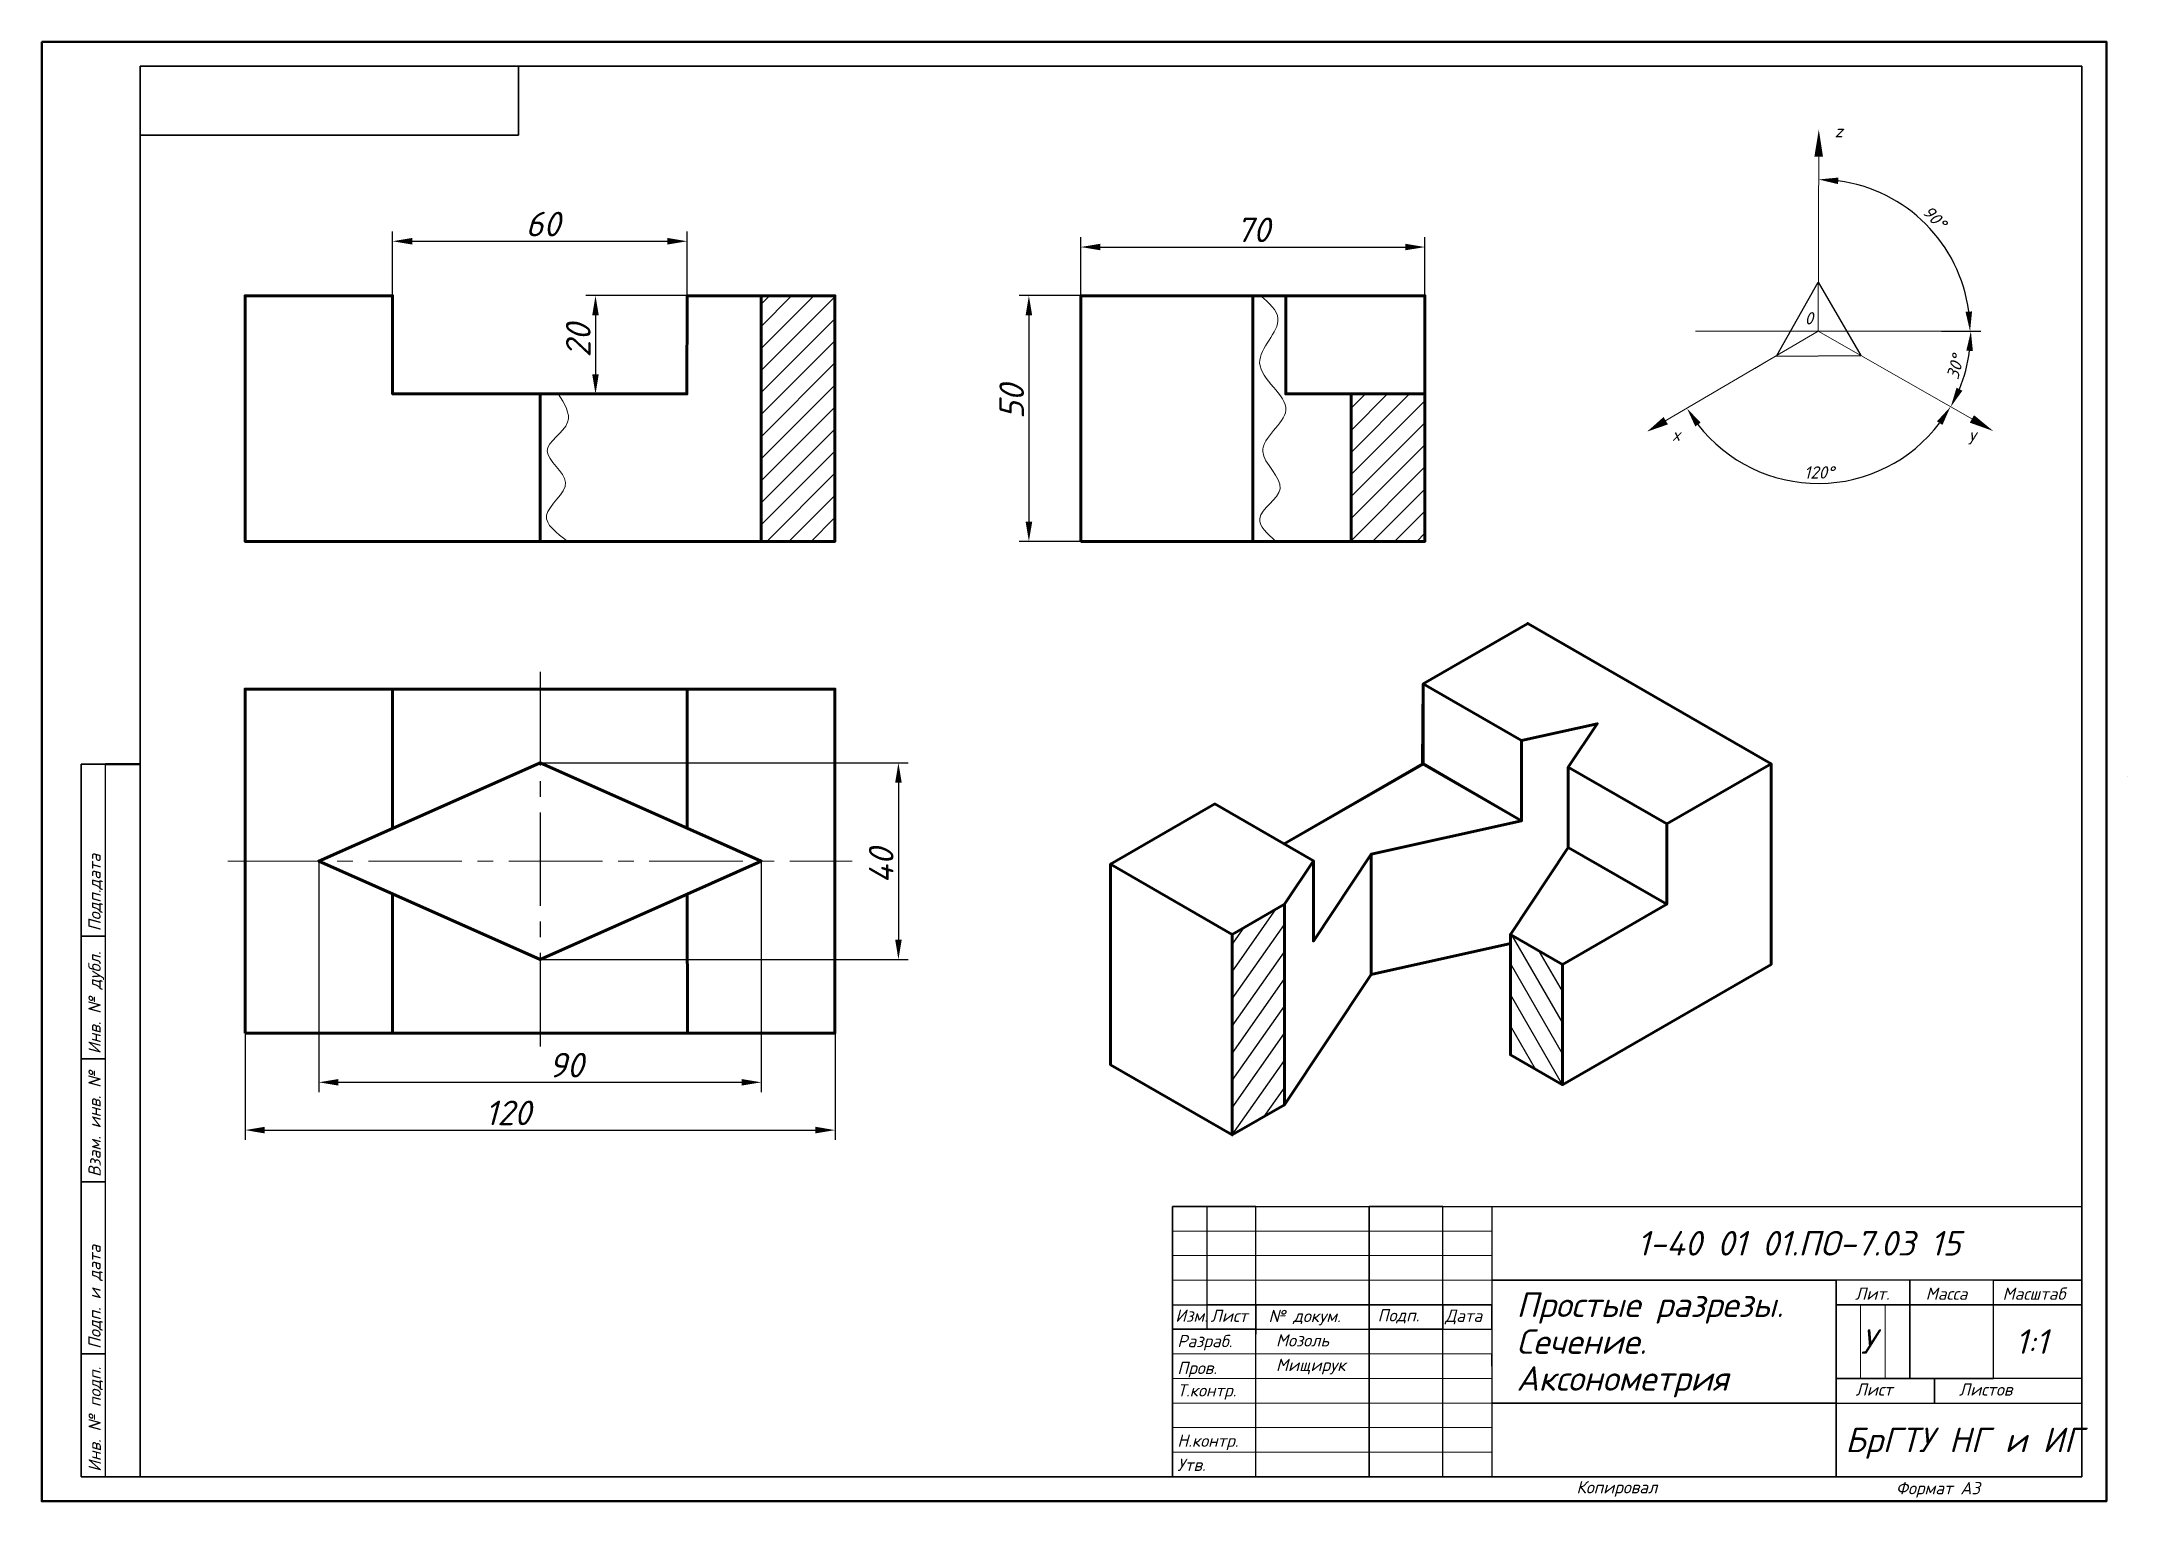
# Model space of a CAD drawing. Header units: millimetres. Extents: x -2 to 3464, y -388 to 765.
# Drawn here: x 570.8 to 995, y 468.1 to 765.1 of the extents above; entities that cross this region are included whole.
import ezdxf

# ---------------------------------------------------------------- set-up
doc = ezdxf.new("R2010")
doc.units = ezdxf.units.MM
doc.linetypes.add('CENTER2', pattern=[28.575, 19.05, -3.175, 3.175, -3.175])
doc.layers.add('MD_Видимые', color=7, linetype='Continuous', lineweight=50)
doc.layers.add('MD_Штриховка', color=7, linetype='Continuous', lineweight=25)
doc.styles.add('2.5мм', font='isocpeur.ttf', dxfattribs={"oblique": 15, "height": 2.5})
doc.styles.get("Standard").update_dxf_attribs({"font": 'isocpeur.ttf', "oblique": 15, "height": 5})
doc.dimstyles.get("Standard").update_dxf_attribs({"dimtxt": 5, "dimasz": 4, "dimexe": 2, "dimexo": 0, "dimgap": 1, "dimtad": 1, "dimtoh": 1, "dimdec": 0, "dimzin": 0, "dimdsep": 46, "dimtxsty": 'Standard', "dimcen": 0, "dimadec": 0, "dimazin": 0, "dimtfac": 1, "dimtdec": 0, "dimtmove": 0, "dimatfit": 3, "dimfxl": 1, "dimtolj": 1, "dimtzin": 0, "dimarcsym": 0})
doc.dimstyles.new('Копия(2) Standard 2.5', dxfattribs={"dimtxt": 2.5, "dimasz": 4, "dimexe": 2, "dimexo": 0, "dimgap": 1, "dimtad": 1, "dimtoh": 1, "dimdec": 0, "dimzin": 0, "dimdsep": 46, "dimtxsty": '2.5мм', "dimcen": 1, "dimadec": 0, "dimazin": 0, "dimtfac": 1, "dimtdec": 0, "dimtofl": 0, "dimtmove": 0, "dimatfit": 3, "dimfxl": 1, "dimtolj": 1, "dimtzin": 0, "dimarcsym": 0})

msp = doc.modelspace()

# ---------------------------------------------------------------- texts
at = {"style": '2.5мм', "oblique": 15}
for s, p in [('Подп.дата', (582.778, 584.097)), ('Инв. № дубл.', (582.778, 559.097)), ('Взам. инв. №', (582.778, 534.097)), ('Подп. и дата', (582.778, 499.097)), ('Инв. № подп.', (582.813, 474.096))]:
    msp.add_text(s, height=2.5, rotation=90, dxfattribs=at).set_placement(p)
for s, p in [('Изм.', (801.365, 504.617)), ('Лист', (808.551, 504.597))]:
    msp.add_text(s, height=2.5, dxfattribs=at).set_placement(p)
at = {"char_height": 5, "attachment_point": 1}
for s, width, insert in [('1-40 01 01.ПО-7.03 15', 120, (895.336, 523.097)), ('Простые разрезы.', 70, (870.778, 510.597)), ('Сечение.', 70, (870.778, 503.097)), ('У', 5, (940.778, 503.097)), ('1:1', 18, (972.253, 503.097)), ('Аксонометрия', 70, (870.778, 495.597)), ('БрГТУ НГ и ИГ', 55, (937.66, 483.097))]:
    msp.add_mtext_dynamic_manual_height_columns(s, width=width, gutter_width=25, heights=[0], dxfattribs=dict(at, insert=insert))
at = {"char_height": 2.5, "attachment_point": 1, "style": '2.5мм'}
for s, width, heights, insert in [('Лит.', 15, [0], (939.641, 511.597)), ('Масса', 17, [0], (954.006, 511.597)), ('Масштаб', 18, [0], (969.649, 511.597)), ('\\pxi-3,l4,t3;№^Iдокум.', 23, [2.413], (817.828, 507.057)), ('Подп.', 15, [0], (842.529, 507.2)), ('Разраб.', 17, [0], (801.778, 501.956)), ('Мозоль', 23, [0], (821.844, 502.097)), ('Пров.', 17, [0], (801.778, 496.487)), ('Мищирук', 23, [0], (821.844, 497.097)), ('Т.контр.', 16, [0], (801.778, 491.922)), ('Лист', 20, [0], (939.747, 492.097)), ('Листов', 30, [0], (960.778, 492.097)), ('Н.контр.', 16, [0], (801.778, 481.681)), ('Утв.', 16, [0], (801.778, 476.772))]:
    msp.add_mtext_dynamic_manual_height_columns(s, width=width, gutter_width=12.5, heights=heights, dxfattribs=dict(at, insert=insert))
at = {"insert": (856.251, 507.106), "char_height": 2.5, "attachment_point": 1, "style": '2.5мм'}
msp.add_mtext('Дата', dxfattribs=at)
at = {"layer": 'MD_Видимые', "char_height": 2.5, "attachment_point": 1, "style": '2.5мм'}
for s, width, insert in [('z', 4.70425, (935.489, 748.12)), ('0', 2.81926, (929.413, 710.078)), ('x', 5.08322, (902.395, 686.376)), ('y', 7.21091, (962.685, 686.396)), ('Копировал', 19.92422, (882.963, 472.207)), ('Формат А3', 48.12565, (947.947, 472.022))]:
    msp.add_mtext_dynamic_manual_height_columns(s, width=width, gutter_width=12.5, heights=[0], dxfattribs=dict(at, insert=insert))

# ---------------------------------------------------------------- blocks, each defined once
blk = doc.blocks.new('*U50')
at = {"color": 0, "linetype": 'CENTER2', "lineweight": 13, "transparency": 16777216}
blk.add_line((-63.5, 0), (63.5, 0), dxfattribs=at)
blk = doc.blocks.new('*U51')
at = {"color": 0, "linetype": 'CENTER2', "transparency": 16777216}
blk.add_line((0, 38.5), (0, -38.5), dxfattribs=at)
blk = doc.blocks.new('*U52')
at = {"color": 0, "linetype": 'CENTER2', "lineweight": 13, "transparency": 16777216}
blk.add_line((0, 38.5), (0, -38.5), dxfattribs=at)
blk = doc.blocks.new('*D53')
at = {"layer": 'Defpoints', "color": 0, "transparency": 16777216}
for p in [(702.07, 724.49), (642.15, 713.42), (702.07, 713.26)]:
    blk.add_point(p, dxfattribs=at)
at = {"layer": 'MD_Видимые', "color": 0, "lineweight": -2, "transparency": 16777216}
for p, q in [((642.15, 713.42), (642.15, 726.49)), ((702.07, 713.26), (702.07, 726.49)), ((646.15, 724.49), (698.07, 724.49))]:
    blk.add_line(p, q, dxfattribs=at)
at = {"layer": 'MD_Видимые', "color": 0, "transparency": 16777216}
for points in [[(646.15, 725.16), (646.15, 723.82), (642.15, 724.49)], [(698.07, 725.16), (698.07, 723.82), (702.07, 724.49)]]:
    blk.add_solid(points, dxfattribs=at)
at = {"layer": 'MD_Видимые', "color": 0, "lineweight": 13, "transparency": 16777216, "insert": (672.72, 727.99), "char_height": 5, "attachment_point": 5}
blk.add_mtext('\\A1;60', dxfattribs=at)
blk = doc.blocks.new('*D54')
at = {"layer": 'Defpoints', "color": 0, "transparency": 16777216}
for p in [(702.07, 713.42), (683.43, 693.42), (702.02, 693.42)]:
    blk.add_point(p, dxfattribs=at)
at = {"layer": 'MD_Видимые', "color": 0, "lineweight": -2, "transparency": 16777216}
for p, q in [((702.07, 713.42), (681.43, 713.42)), ((683.43, 709.42), (683.43, 697.42)), ((702.02, 693.42), (681.43, 693.42))]:
    blk.add_line(p, q, dxfattribs=at)
at = {"layer": 'MD_Видимые', "color": 0, "transparency": 16777216}
for points in [[(682.76, 709.42), (684.09, 709.42), (683.43, 713.42)], [(682.76, 697.42), (684.09, 697.42), (683.43, 693.42)]]:
    blk.add_solid(points, dxfattribs=at)
at = {"layer": 'MD_Видимые', "color": 0, "lineweight": 13, "transparency": 16777216, "insert": (679.93, 704.28), "char_height": 5, "attachment_point": 5, "rotation": 90}
blk.add_mtext('\\A1;20', dxfattribs=at)
blk = doc.blocks.new('*D56')
at = {"layer": 'Defpoints', "color": 0, "transparency": 16777216}
for p in [(627.15, 598.35), (717.15, 598.35), (717.15, 553.35)]:
    blk.add_point(p, dxfattribs=at)
at = {"layer": 'MD_Видимые', "color": 0, "lineweight": -2, "transparency": 16777216}
for p, q in [((627.15, 598.35), (627.15, 551.35)), ((717.15, 598.35), (717.15, 551.35)), ((631.15, 553.35), (713.15, 553.35))]:
    blk.add_line(p, q, dxfattribs=at)
at = {"layer": 'MD_Видимые', "color": 0, "transparency": 16777216}
for points in [[(631.15, 554.02), (631.15, 552.69), (627.15, 553.35)], [(713.15, 554.02), (713.15, 552.69), (717.15, 553.35)]]:
    blk.add_solid(points, dxfattribs=at)
at = {"layer": 'MD_Видимые', "color": 0, "lineweight": 13, "transparency": 16777216, "insert": (677.44, 556.85), "char_height": 5, "attachment_point": 5}
blk.add_mtext('\\A1;90', dxfattribs=at)
blk = doc.blocks.new('*D57')
at = {"layer": 'Defpoints', "color": 0, "transparency": 16777216}
for p in [(612.15, 563.35), (732.15, 563.35), (732.15, 543.63)]:
    blk.add_point(p, dxfattribs=at)
at = {"layer": 'MD_Видимые', "color": 0, "lineweight": -2, "transparency": 16777216}
for p, q in [((612.15, 563.35), (612.15, 541.63)), ((732.15, 563.35), (732.15, 541.63)), ((616.15, 543.63), (728.15, 543.63))]:
    blk.add_line(p, q, dxfattribs=at)
at = {"layer": 'MD_Видимые', "color": 0, "transparency": 16777216}
for points in [[(616.15, 544.3), (616.15, 542.96), (612.15, 543.63)], [(728.15, 544.3), (728.15, 542.96), (732.15, 543.63)]]:
    blk.add_solid(points, dxfattribs=at)
at = {"layer": 'MD_Видимые', "color": 0, "lineweight": 13, "transparency": 16777216, "insert": (665.62, 547.13), "char_height": 5, "attachment_point": 5}
blk.add_mtext('\\A1;120', dxfattribs=at)
blk = doc.blocks.new('*D58')
at = {"layer": 'Defpoints', "color": 0, "transparency": 16777216}
for p in [(672.15, 618.35), (672.15, 578.35), (745.05, 578.35)]:
    blk.add_point(p, dxfattribs=at)
at = {"layer": 'MD_Видимые', "color": 0, "lineweight": -2, "transparency": 16777216}
for p, q in [((672.15, 618.35), (747.05, 618.35)), ((745.05, 614.35), (745.05, 582.35)), ((672.15, 578.35), (747.05, 578.35))]:
    blk.add_line(p, q, dxfattribs=at)
at = {"layer": 'MD_Видимые', "color": 0, "transparency": 16777216}
for points in [[(744.39, 614.35), (745.72, 614.35), (745.05, 618.35)], [(744.39, 582.35), (745.72, 582.35), (745.05, 578.35)]]:
    blk.add_solid(points, dxfattribs=at)
at = {"layer": 'MD_Видимые', "color": 0, "lineweight": 13, "transparency": 16777216, "insert": (741.55, 597.4), "char_height": 5, "attachment_point": 5, "rotation": 90}
blk.add_mtext('\\A1;40', dxfattribs=at)
blk = doc.blocks.new('*D55')
at = {"layer": 'Defpoints', "color": 0, "transparency": 16777216}
for p in [(852.15, 723.31), (782.15, 713.42), (852.15, 713.42)]:
    blk.add_point(p, dxfattribs=at)
at = {"layer": 'MD_Видимые', "color": 0, "lineweight": -2, "transparency": 16777216}
for p, q in [((782.15, 713.42), (782.15, 725.31)), ((786.15, 723.31), (848.15, 723.31)), ((852.15, 713.42), (852.15, 725.31))]:
    blk.add_line(p, q, dxfattribs=at)
at = {"layer": 'MD_Видимые', "color": 0, "transparency": 16777216}
for points in [[(786.15, 723.98), (786.15, 722.65), (782.15, 723.31)], [(848.15, 723.98), (848.15, 722.65), (852.15, 723.31)]]:
    blk.add_solid(points, dxfattribs=at)
at = {"layer": 'MD_Видимые', "color": 0, "lineweight": 13, "transparency": 16777216, "insert": (817.15, 726.81), "char_height": 5, "attachment_point": 5}
blk.add_mtext('\\A1;70', dxfattribs=at)
blk = doc.blocks.new('*D59')
at = {"layer": 'Defpoints', "color": 0, "transparency": 16777216}
for p in [(782.15, 713.42), (771.59, 663.42), (782.15, 663.42)]:
    blk.add_point(p, dxfattribs=at)
at = {"layer": 'MD_Видимые', "color": 0, "lineweight": -2, "transparency": 16777216}
for p, q in [((782.15, 713.42), (769.59, 713.42)), ((771.59, 709.42), (771.59, 667.42)), ((782.15, 663.42), (769.59, 663.42))]:
    blk.add_line(p, q, dxfattribs=at)
at = {"layer": 'MD_Видимые', "color": 0, "transparency": 16777216}
for points in [[(770.92, 709.42), (772.26, 709.42), (771.59, 713.42)], [(770.92, 667.42), (772.26, 667.42), (771.59, 663.42)]]:
    blk.add_solid(points, dxfattribs=at)
at = {"layer": 'MD_Видимые', "color": 0, "lineweight": 13, "transparency": 16777216, "insert": (768.09, 691.82), "char_height": 5, "attachment_point": 5, "rotation": 90}
blk.add_mtext('\\A1;50', dxfattribs=at)
blk = doc.blocks.new('*D60')
at = {"layer": 'Defpoints', "color": 0, "transparency": 16777216}
for p in [(932.16, 706.18), (932.24, 706.18), (957.24, 706.18), (961.37, 695.66), (966.89, 686.36)]:
    blk.add_point(p, dxfattribs=at)
at = {"layer": 'MD_Видимые', "color": 0, "lineweight": -2, "transparency": 16777216}
blk.add_line((957.24, 706.18), (965.21, 706.18), dxfattribs=at)
blk.add_arc((932.16, 706.18), 31.04, 337.6722, 352.6118, dxfattribs=at)
at = {"layer": 'MD_Видимые', "color": 0, "transparency": 16777216}
for points in [[(962.28, 702.23), (963.61, 702.14), (963.21, 706.18)], [(961.48, 694.09), (960.28, 694.68), (959.12, 690.79)]]:
    blk.add_solid(points, dxfattribs=at)
at = {"layer": 'MD_Видимые', "color": 0, "lineweight": 13, "transparency": 16777216, "insert": (960.02, 698.88), "char_height": 2.5, "attachment_point": 5, "rotation": 75.3272, "style": '2.5мм'}
blk.add_mtext('\\A1;30°', dxfattribs=at)
blk = doc.blocks.new('*D61')
at = {"layer": 'Defpoints', "color": 0, "transparency": 16777216}
for p in [(932.16, 706.18), (932.16, 706.18), (905.45, 690.5), (966.89, 686.36), (921.75, 677)]:
    blk.add_point(p, dxfattribs=at)
at = {"layer": 'MD_Видимые', "color": 0, "lineweight": -2, "transparency": 16777216}
blk.add_arc((932.16, 706.18), 30.97, 217.8026, 322.8797, dxfattribs=at)
at = {"layer": 'MD_Видимые', "color": 0, "transparency": 16777216}
for points in [[(907.14, 686.82), (908.24, 687.57), (905.45, 690.5)], [(956.31, 687.85), (957.42, 687.12), (959.06, 690.82)]]:
    blk.add_solid(points, dxfattribs=at)
at = {"layer": 'MD_Видимые', "color": 0, "lineweight": 13, "transparency": 16777216, "insert": (932.34, 677.45), "char_height": 2.5, "attachment_point": 5, "rotation": 0.3411, "style": '2.5мм'}
blk.add_mtext('\\A1;120°', dxfattribs=at)
blk = doc.blocks.new('*D62')
at = {"layer": 'Defpoints', "color": 0, "lineweight": -2, "transparency": 16777216}
for p in [(932.25, 745.72), (947.64, 732.9), (932.16, 706.18), (932.24, 706.18), (957.24, 706.18)]:
    blk.add_point(p, dxfattribs=at)
at = {"layer": 'MD_Видимые', "color": 0, "lineweight": -2, "transparency": 16777216}
blk.add_line((957.24, 706.18), (965.04, 706.18), dxfattribs=at)
blk.add_arc((932.16, 706.18), 30.88, 7.4268, 82.4517, dxfattribs=at)
for points in [[(936.18, 736.12), (936.27, 737.45), (932.23, 737.06)], [(963.45, 710.21), (962.12, 710.13), (963.04, 706.18)]]:
    blk.add_solid(points, dxfattribs=at)
at = {"layer": 'MD_Видимые', "color": 0, "lineweight": 13, "transparency": 16777216, "insert": (955.82, 729.37), "char_height": 2.5, "attachment_point": 5, "rotation": 314.4264, "style": '2.5мм'}
blk.add_mtext('\\A1;90°', dxfattribs=at)

# ---------------------------------------------------------------- dimensions: what is measured, and where the dimension line sits
at = {"layer": 'MD_Видимые', "lineweight": 13}
dim = msp.add_angular_dim_2l(base=(947.642, 732.898), line1=((932.236, 706.177), (957.236, 706.177)), line2=((932.164, 706.177), (932.248, 745.718)), dimstyle='Standard', override={"dimtxsty": '2.5мм'}, dxfattribs=at)
dim.commit()
dim.dimension.update_dxf_attribs({"geometry": '*D62', "text_midpoint": (954.217, 727.793), "dimtype": 162})
for base, p1, p2, picture, middle in [((702.07, 724.489), (642.146, 713.416), (702.07, 713.262), '*D53', (672.716, 724.489)), ((852.146, 723.314), (782.146, 713.416), (852.146, 713.416), '*D55', (817.146, 723.314)), ((717.146, 553.355), (627.146, 598.355), (717.146, 598.355), '*D56', (677.441, 553.355)), ((732.146, 543.63), (612.146, 563.355), (732.146, 563.355), '*D57', (665.616, 543.63))]:
    dim = msp.add_linear_dim(base=base, p1=p1, p2=p2, dimstyle='Standard', dxfattribs=at)
    dim.commit()
    dim.dimension.update_dxf_attribs({"geometry": picture, "text_midpoint": middle, "dimtype": 160})
for base, p1, p2, picture, middle in [((683.426, 693.416), (702.07, 713.416), (702.018, 693.416), '*D54', (683.426, 704.276)), ((771.591, 663.416), (782.146, 713.416), (782.146, 663.416), '*D59', (771.591, 691.818)), ((745.052, 578.355), (672.146, 618.355), (672.146, 578.355), '*D58', (745.052, 597.397))]:
    dim = msp.add_linear_dim(base=base, p1=p1, p2=p2, angle=90, dimstyle='Standard', dxfattribs=at)
    dim.commit()
    dim.dimension.update_dxf_attribs({"geometry": picture, "text_midpoint": middle, "dimtype": 160})
dim = msp.add_angular_dim_2l(base=(921.753, 677.005), line1=((932.164, 706.177), (966.889, 686.358)), line2=((932.164, 706.177), (905.448, 690.504)), dimstyle='Копия(2) Standard 2.5', dxfattribs=at)
dim.commit()
dim.dimension.update_dxf_attribs({"geometry": '*D61', "text_midpoint": (932.335, 677.453)})
dim = msp.add_angular_dim_2l(base=(961.369, 695.657), line1=((932.164, 706.177), (966.889, 686.358)), line2=((932.236, 706.177), (957.236, 706.177)), dimstyle='Копия(2) Standard 2.5', dxfattribs=at)
dim.commit()
dim.dimension.update_dxf_attribs({"geometry": '*D60', "text_midpoint": (962.193, 698.314), "dimtype": 162})

# ---------------------------------------------------------------- hatches: boundary and pattern name
at = {"layer": 'MD_Штриховка'}
h = msp.add_hatch(dxfattribs=at)
h.set_pattern_fill('ANSI31', color=256, style=0)
h.set_pattern_definition([(45, (578.6082, 487.8262), (-2.245064, 2.245064), [])])
h.paths.add_polyline_path([(732.203, 663.226), (732.203, 713.226), (717.203, 713.226), (717.203, 663.226)], flags=0)
h = msp.add_hatch(dxfattribs=at)
h.set_pattern_fill('ANSI31', color=256, style=0)
h.set_pattern_definition([(45, (558.332, 488.0165), (-2.245064, 2.245064), [])])
h.paths.add_polyline_path([(837.146, 693.416), (837.146, 663.416), (852.146, 663.416), (852.146, 693.416)], flags=0)
h = msp.add_hatch(dxfattribs=at)
h.set_pattern_fill('ANSI31', color=256, angle=10, style=0)
h.set_pattern_definition([(55, (812.9624, 542.6378), (-2.6008, 1.8211), [])])
h.paths.add_polyline_path([(823.569, 548.762), (823.569, 589.586), (812.962, 583.463), (812.962, 542.638)], flags=0)
h = msp.add_hatch(dxfattribs=at)
h.set_pattern_fill('ANSI31', color=256, angle=75, style=0)
h.set_pattern_definition([(120, (825.9764, 595.8286), (-2.74963, -1.5875), [])])
h.paths.add_polyline_path([(869.531, 583.463), (869.531, 558.968), (880.138, 552.844), (880.138, 577.339)], flags=0)

# ---------------------------------------------------------------- linework, layer by layer
for p, q in [((995.023, 615.577), (995.023, 615.577)), ((865.778, 523.097), (865.778, 518.097)), ((865.778, 513.097), (865.778, 503.097)), ((935.778, 505.597), (935.778, 510.597)), ((935.778, 510.597), (935.778, 505.597)), ((865.778, 503.097), (865.778, 505.597)), ((865.778, 505.597), (865.778, 503.097)), ((935.778, 508.097), (935.778, 503.097)), ((817.778, 503.097), (817.778, 502.097)), ((935.778, 498.097), (935.778, 503.097)), ((935.778, 503.097), (935.778, 493.097)), ((935.778, 503.097), (935.778, 498.097)), ((817.778, 498.097), (817.778, 499.597)), ((865.778, 495.597), (865.778, 498.097)), ((865.778, 498.097), (865.778, 495.597)), ((935.778, 490.597), (935.778, 495.597)), ((935.778, 495.597), (935.778, 490.597)), ((935.778, 488.097), (935.778, 489.433))]:
    msp.add_line(p, q)
at = {"lineweight": 13}
for p, q in [((800.778, 523.097), (865.778, 523.097)), ((865.778, 518.097), (800.778, 518.097))]:
    msp.add_line(p, q, dxfattribs=at)
msp.add_lwpolyline([(590.778, 473.097), (985.778, 473.097), (985.778, 760.097), (590.778, 760.097)], close=True)
for points in [[(590.778, 760.097), (590.778, 746.097)], [(590.778, 746.097), (597.778, 746.097), (667.778, 746.097), (667.778, 760.097)], [(590.778, 473.097), (578.778, 473.097), (578.778, 618.097), (590.778, 618.097)], [(578.778, 473.097), (583.778, 473.097), (583.778, 618.097)], [(578.778, 558.097), (583.778, 558.097), (583.778, 583.097), (578.778, 583.097)], [(612.146, 563.355), (732.146, 563.355)], [(985.778, 473.097), (985.778, 493.097), (985.778, 562.58)], [(578.778, 533.097), (583.778, 533.097)], [(985.778, 528.097), (985.778, 513.097), (865.778, 513.097)], [(985.778, 473.097), (985.778, 528.097)], [(800.778, 513.097), (800.778, 508.097), (865.778, 508.097)], [(800.778, 508.097), (800.778, 503.097), (865.778, 503.097)], [(578.778, 498.097), (583.778, 498.097)]]:
    msp.add_lwpolyline(points)
at = {"lineweight": 30}
msp.add_lwpolyline([(985.778, 473.097), (800.778, 473.097), (800.778, 528.097), (985.778, 528.097)], close=True, dxfattribs=at)
at = {"lineweight": 25}
for points in [[(800.778, 473.097), (817.778, 473.097), (817.778, 528.097)], [(800.778, 473.097), (840.778, 473.097), (840.778, 528.097)], [(800.778, 528.097), (807.778, 528.097), (807.778, 503.097)], [(800.778, 528.097), (800.778, 473.097), (800.778, 528.097)], [(840.778, 473.097), (855.778, 473.097), (855.778, 528.097)], [(800.778, 473.097), (935.778, 473.097), (935.778, 513.097)], [(950.778, 493.097), (950.778, 493.097), (950.778, 513.097)], [(967.778, 493.097), (967.778, 508.097), (967.778, 513.097)], [(800.778, 503.097), (865.778, 503.097), (865.778, 508.097), (807.778, 508.097), (807.778, 503.097), (800.778, 503.097), (800.778, 508.097), (807.778, 508.097)], [(985.778, 493.097), (985.778, 508.097), (935.778, 508.097)], [(985.778, 488.097), (985.778, 493.097), (935.778, 493.097)], [(935.778, 488.097), (955.778, 488.097), (955.778, 493.097)], [(865.778, 488.097), (935.778, 488.097), (985.778, 488.097)]]:
    msp.add_lwpolyline(points, dxfattribs=at)
at = {"lineweight": 15}
msp.add_lwpolyline([(865.778, 528.097), (865.778, 473.097)], dxfattribs=at)
at = {"lineweight": 13}
for points in [[(865.778, 513.097), (800.778, 513.097)], [(800.778, 503.097), (800.778, 498.097), (865.778, 498.097)], [(800.778, 498.097), (800.778, 493.097), (865.778, 493.097)], [(985.778, 488.097), (865.778, 488.097), (800.778, 488.097)], [(800.778, 473.097), (800.778, 478.097), (865.778, 478.097), (800.778, 478.097), (800.778, 483.097), (865.778, 483.097)]]:
    msp.add_lwpolyline(points, dxfattribs=at)
at = {"layer": 'MD_Видимые', "lineweight": 13}
for p, q in [((932.164, 706.177), (932.248, 745.718)), ((932.164, 706.177), (897.685, 685.95)), ((932.164, 706.177), (907.164, 706.177)), ((932.164, 706.177), (966.889, 686.358)), ((932.236, 706.177), (957.236, 706.177)), ((919.226, 698.587), (922.676, 700.611)), ((940.778, 493.097), (940.778, 508.097)), ((945.778, 493.097), (945.778, 508.097))]:
    msp.add_line(p, q, dxfattribs=at)
at = {"layer": 'MD_Видимые', "lineweight": 30}
for p, q in [((923.714, 701.22), (932.164, 716.177)), ((932.164, 716.177), (940.849, 701.22)), ((923.539, 701.117), (940.849, 701.22))]:
    msp.add_line(p, q, dxfattribs=at)
at = {"layer": 'MD_Видимые'}
for p, q in [((852.146, 663.416), (852.146, 693.416)), ((732.146, 663.416), (717.146, 663.416))]:
    msp.add_line(p, q, dxfattribs=at)
at = {"layer": 'MD_Видимые', "lineweight": 60}
for p, q in [((782.146, 663.416), (817.146, 663.416)), ((880.138, 577.339), (901.351, 589.586)), ((869.531, 581.578), (869.531, 583.463))]:
    msp.add_line(p, q, dxfattribs=at)
at = {"layer": 'MD_Видимые', "lineweight": 50}
msp.add_line((583.778, 618.097), (590.778, 618.097), dxfattribs=at)
at = {"layer": 'MD_Видимые'}
msp.add_lwpolyline([(570.778, 765.097), (990.778, 765.097), (990.778, 468.097), (570.778, 468.097)], close=True, dxfattribs=at)
at = {"layer": 'MD_Видимые', "lineweight": 30}
for points in [[(578.778, 473.097), (583.778, 473.097), (583.778, 618.097), (578.778, 618.097), (578.778, 583.097), (583.778, 583.097), (578.778, 583.097), (578.778, 558.097), (583.778, 558.097), (578.778, 558.097), (578.778, 533.097), (583.778, 533.097), (578.778, 533.097), (578.778, 498.097), (583.778, 498.097), (578.778, 498.097), (578.778, 473.097), (590.778, 473.097), (590.778, 760.097), (667.778, 760.097), (667.778, 746.097), (590.778, 746.097), (590.778, 760.097), (985.778, 760.097), (985.778, 473.097), (590.778, 473.097)], [(800.778, 473.097), (800.778, 528.097), (865.778, 528.097), (865.778, 473.097), (855.778, 473.097), (855.778, 528.097), (840.778, 528.097), (840.778, 473.097), (817.778, 473.097), (817.778, 528.097), (800.778, 528.097), (800.778, 473.097), (817.778, 473.097)], [(807.778, 528.097), (807.778, 503.097), (800.778, 503.097), (800.778, 508.097), (807.778, 508.097), (817.778, 508.097), (817.778, 503.097), (807.778, 503.097), (840.778, 503.097), (840.778, 508.097), (817.778, 508.097), (855.778, 508.097), (855.778, 503.097), (840.778, 503.097), (865.778, 503.097), (865.778, 508.097), (855.778, 508.097)], [(865.778, 513.097), (935.778, 513.097), (935.778, 488.097), (865.778, 488.097), (935.778, 488.097), (935.778, 473.097), (935.778, 488.097), (985.778, 488.097), (985.778, 493.097), (935.778, 493.097), (955.778, 493.097), (955.778, 488.097), (955.778, 493.097), (967.778, 493.097), (967.778, 513.097), (985.778, 513.097), (935.778, 513.097), (935.778, 508.097), (985.778, 508.097), (950.778, 508.097), (950.778, 513.097), (950.778, 493.097), (935.778, 493.097)]]:
    msp.add_lwpolyline(points, dxfattribs=at)
at = {"layer": 'MD_Видимые'}
for points in [[(932.248, 741.718, 1.75, 0, 0), (932.271, 747.22, 0, 0, 0)], [(901.135, 687.974, 1.75, 0, 0), (897.391, 685.778, 0, 0, 0)], [(963.415, 688.34, 1.75, 0, 0), (967.76, 685.87, 0, 0, 0)]]:
    msp.add_lwpolyline(points, format="xyseb", dxfattribs=at)
at = {"layer": 'MD_Видимые', "lineweight": 60}
for points in [[(612.146, 663.416), (612.146, 713.416), (642.146, 713.416), (642.146, 693.416), (672.146, 693.416), (672.146, 663.416), (612.146, 663.416), (732.146, 663.416), (732.146, 713.416), (717.146, 713.416), (717.146, 663.416), (732.146, 663.416), (732.146, 713.416), (702.07, 713.416), (702.018, 693.416), (672.146, 693.416)], [(782.146, 663.416), (782.146, 713.416), (852.146, 713.416), (852.146, 663.416), (817.146, 663.416), (817.146, 713.416), (823.836, 713.416), (823.836, 693.416), (852.146, 693.416), (837.146, 693.416), (837.146, 663.416), (852.146, 663.416)], [(880.138, 577.339), (880.138, 552.844), (922.564, 577.339), (922.564, 618.164), (901.351, 605.916), (901.351, 589.586), (881.296, 601.123), (901.351, 589.586), (901.351, 605.916), (881.296, 617.453), (901.351, 605.916), (922.564, 618.164), (873.066, 646.741), (851.802, 634.419), (871.81, 622.909), (871.81, 606.579), (851.685, 618.156), (851.802, 634.419), (851.802, 618.089), (823.543, 601.849)], [(612.146, 563.355), (612.146, 633.355), (732.146, 633.355), (732.146, 563.355), (612.146, 563.355)], [(642.146, 563.355), (642.146, 591.688), (627.146, 598.355), (642.146, 605.021), (642.146, 633.355), (642.146, 605.021), (672.146, 618.355), (702.07, 605.055), (702.07, 633.355), (702.07, 605.055), (717.146, 598.355), (702.095, 591.665), (702.146, 563.355), (702.095, 591.665), (672.146, 578.355), (642.146, 591.688), (642.146, 563.355), (642.146, 591.688), (627.146, 598.355)], [(823.543, 601.849), (851.685, 618.156), (871.81, 606.579), (841.247, 599.793), (841.247, 575.298), (869.531, 581.578), (869.531, 558.968), (880.138, 552.844), (880.138, 577.339), (869.531, 583.463), (881.296, 601.123), (881.296, 617.453), (887.209, 626.329), (871.81, 622.909), (851.802, 634.419), (851.802, 618.224), (871.81, 606.579)], [(812.962, 542.638), (788.214, 556.927), (788.214, 597.751), (812.962, 583.463), (812.962, 542.638), (823.569, 548.762), (823.569, 589.586), (812.962, 583.463), (788.214, 597.751), (809.427, 609.999), (829.462, 598.432), (823.569, 589.586), (823.569, 548.762), (841.247, 575.298), (841.247, 599.793), (829.462, 582.102), (829.462, 598.432)]]:
    msp.add_lwpolyline(points, dxfattribs=at)
at = {"layer": 'MD_Видимые', "lineweight": 13}
for points in [[(818.72, 713.416), (822.259, 708.782), (818.532, 699.759), (823.85, 690.1), (819.154, 681.698), (822.676, 674.124), (818.541, 668.08), (821.834, 663.416)], [(675.83, 693.416), (677.767, 687.671), (673.615, 681.793), (677.352, 675.432), (673.477, 668.725), (677.779, 663.416)]]:
    msp.add_spline(points, degree=3, dxfattribs=at)

# ---------------------------------------------------------------- block references
at = {"linetype": 'CENTER2'}
msp.add_blockref('*U51', (672.146, 598.355), dxfattribs=at)
at = {"linetype": 'CENTER2', "lineweight": 13}
for name in ['*U52', '*U50']:
    msp.add_blockref(name, (672.146, 598.355), dxfattribs=at)

msp.set_redraw_order([(e.dxf.handle, doc.entitydb.next_handle()) for e in msp.query("TEXT MTEXT ATTDEF DIMENSION ARC_DIMENSION")])  # texts and dimensions are drawn at this point

doc.saveas('drawing.dxf')
